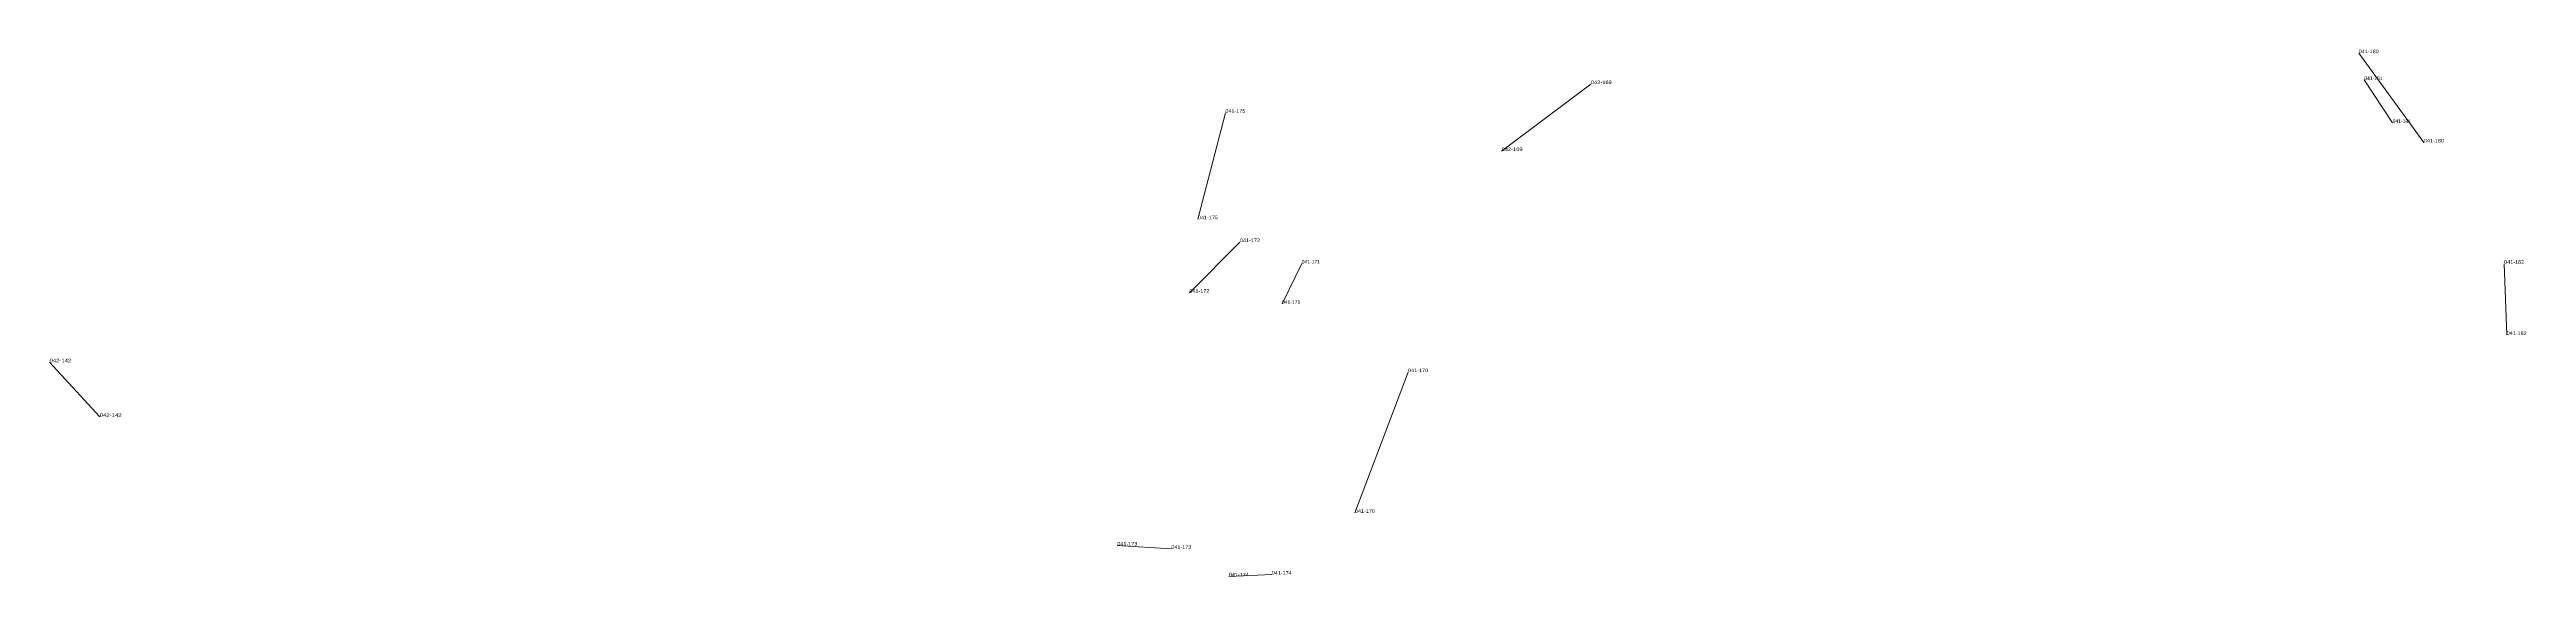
# Model space of a CAD drawing. Header units: metres. Extents: x 571156 to 607184, y 703608 to 727431.
# Drawn here: x 581146 to 582545, y 716955 to 717252 of the extents above; entities that cross this region are included whole.
import ezdxf

# ---------------------------------------------------------------- set-up
doc = ezdxf.new("R2010")
doc.units = ezdxf.units.M
doc.header["$LTSCALE"] = 0.8
doc.layers.add('60', color=7, linetype='Continuous', lineweight=13)
doc.layers.add('61', color=7, linetype='Continuous')

msp = doc.modelspace()

# ---------------------------------------------------------------- linework, layer by layer
at = {"layer": '60'}
for p, q in [((582450.14, 717250.21), (582486.97, 717199.82)), ((582450.14, 717250.21), (582486.97, 717199.82)), ((582016.51, 717232.77), (581966.12, 717194.98)), ((582016.51, 717232.77), (581966.12, 717194.98)), ((582453.29, 717235.07), (582469.28, 717210.84)), ((582453.29, 717235.07), (582469.28, 717210.84)), ((581794.6, 717156.46), (581810.1, 717216.54)), ((581794.6, 717156.46), (581810.1, 717216.54)), ((581818.34, 717143.62), (581789.75, 717115.03)), ((581818.34, 717143.62), (581789.75, 717115.03)), ((581853.22, 717131.51), (581842.08, 717108.73)), ((581853.22, 717131.51), (581842.08, 717108.73)), ((582532.27, 717131.38), (582533.72, 717091.17)), ((582532.27, 717131.38), (582533.72, 717091.17)), ((581146.07, 717075.76), (581174.48, 717044.89)), ((581146.07, 717075.76), (581174.48, 717044.89)), ((581913.3, 717070.21), (581883.26, 716990.75)), ((581913.3, 717070.21), (581883.26, 716990.75)), ((581779.58, 716970.4), (581749.05, 716972.34)), ((581779.58, 716970.4), (581749.05, 716972.34)), ((581812.04, 716954.9), (581836.27, 716955.87)), ((581812.04, 716954.9), (581836.27, 716955.87))]:
    msp.add_line(p, q, dxfattribs=at)

# ---------------------------------------------------------------- texts
for s, width, p in [('041-175', 1.15, (581810.1, 717216.54)), ('041-175', 1.15, (581810.1, 717216.54)), ('041-181', 1.05, (582469.28, 717210.84)), ('041-181', 1.05, (582469.28, 717210.84)), ('041-180', 1.15, (582486.97, 717199.82)), ('041-180', 1.15, (582486.97, 717199.82)), ('042-169', 1.2, (581966.12, 717194.98)), ('042-169', 1.2, (581966.12, 717194.98)), ('041-172', 1.15, (581789.75, 717115.03)), ('041-172', 1.15, (581789.75, 717115.03)), ('041-171', 1.05, (581842.08, 717108.73)), ('041-171', 1.05, (581842.08, 717108.73)), ('041-182', 1.15, (582533.72, 717091.17)), ('041-182', 1.15, (582533.72, 717091.17)), ('042-142', 1.25, (581174.48, 717044.89)), ('042-142', 1.25, (581174.48, 717044.89)), ('041-170', 1.15, (581883.26, 716990.75)), ('041-170', 1.15, (581883.26, 716990.75)), ('041-173', 1.15, (581749.05, 716972.34)), ('041-173', 1.15, (581749.05, 716972.34)), ('041-174', 1.15, (581836.27, 716955.87)), ('041-174', 1.15, (581836.27, 716955.87))]:
    msp.add_text(s, height=2, dxfattribs=dict(at, width=width)).set_placement(p)
at = {"layer": '61'}
for s, width, p in [('041-180', 1.15, (582450.14, 717250.21)), ('041-180', 1.15, (582450.14, 717250.21)), ('042-169', 1.2, (582016.51, 717232.77)), ('042-169', 1.2, (582016.51, 717232.77)), ('041-181', 1.05, (582453.29, 717235.07)), ('041-181', 1.05, (582453.29, 717235.07)), ('041-175', 1.15, (581794.6, 717156.46)), ('041-175', 1.15, (581794.6, 717156.46)), ('041-172', 1.15, (581818.34, 717143.62)), ('041-172', 1.15, (581818.34, 717143.62)), ('041-171', 1.05, (581853.22, 717131.51)), ('041-171', 1.05, (581853.22, 717131.51)), ('041-182', 1.15, (582532.27, 717131.38)), ('041-182', 1.15, (582532.27, 717131.38)), ('042-142', 1.25, (581146.07, 717075.76)), ('042-142', 1.25, (581146.07, 717075.76)), ('041-170', 1.15, (581913.3, 717070.21)), ('041-170', 1.15, (581913.3, 717070.21)), ('041-173', 1.15, (581779.58, 716970.4)), ('041-173', 1.15, (581779.58, 716970.4)), ('041-174', 1.15, (581812.04, 716954.9)), ('041-174', 1.15, (581812.04, 716954.9))]:
    msp.add_text(s, height=2, dxfattribs=dict(at, width=width)).set_placement(p)

doc.saveas('drawing.dxf')
